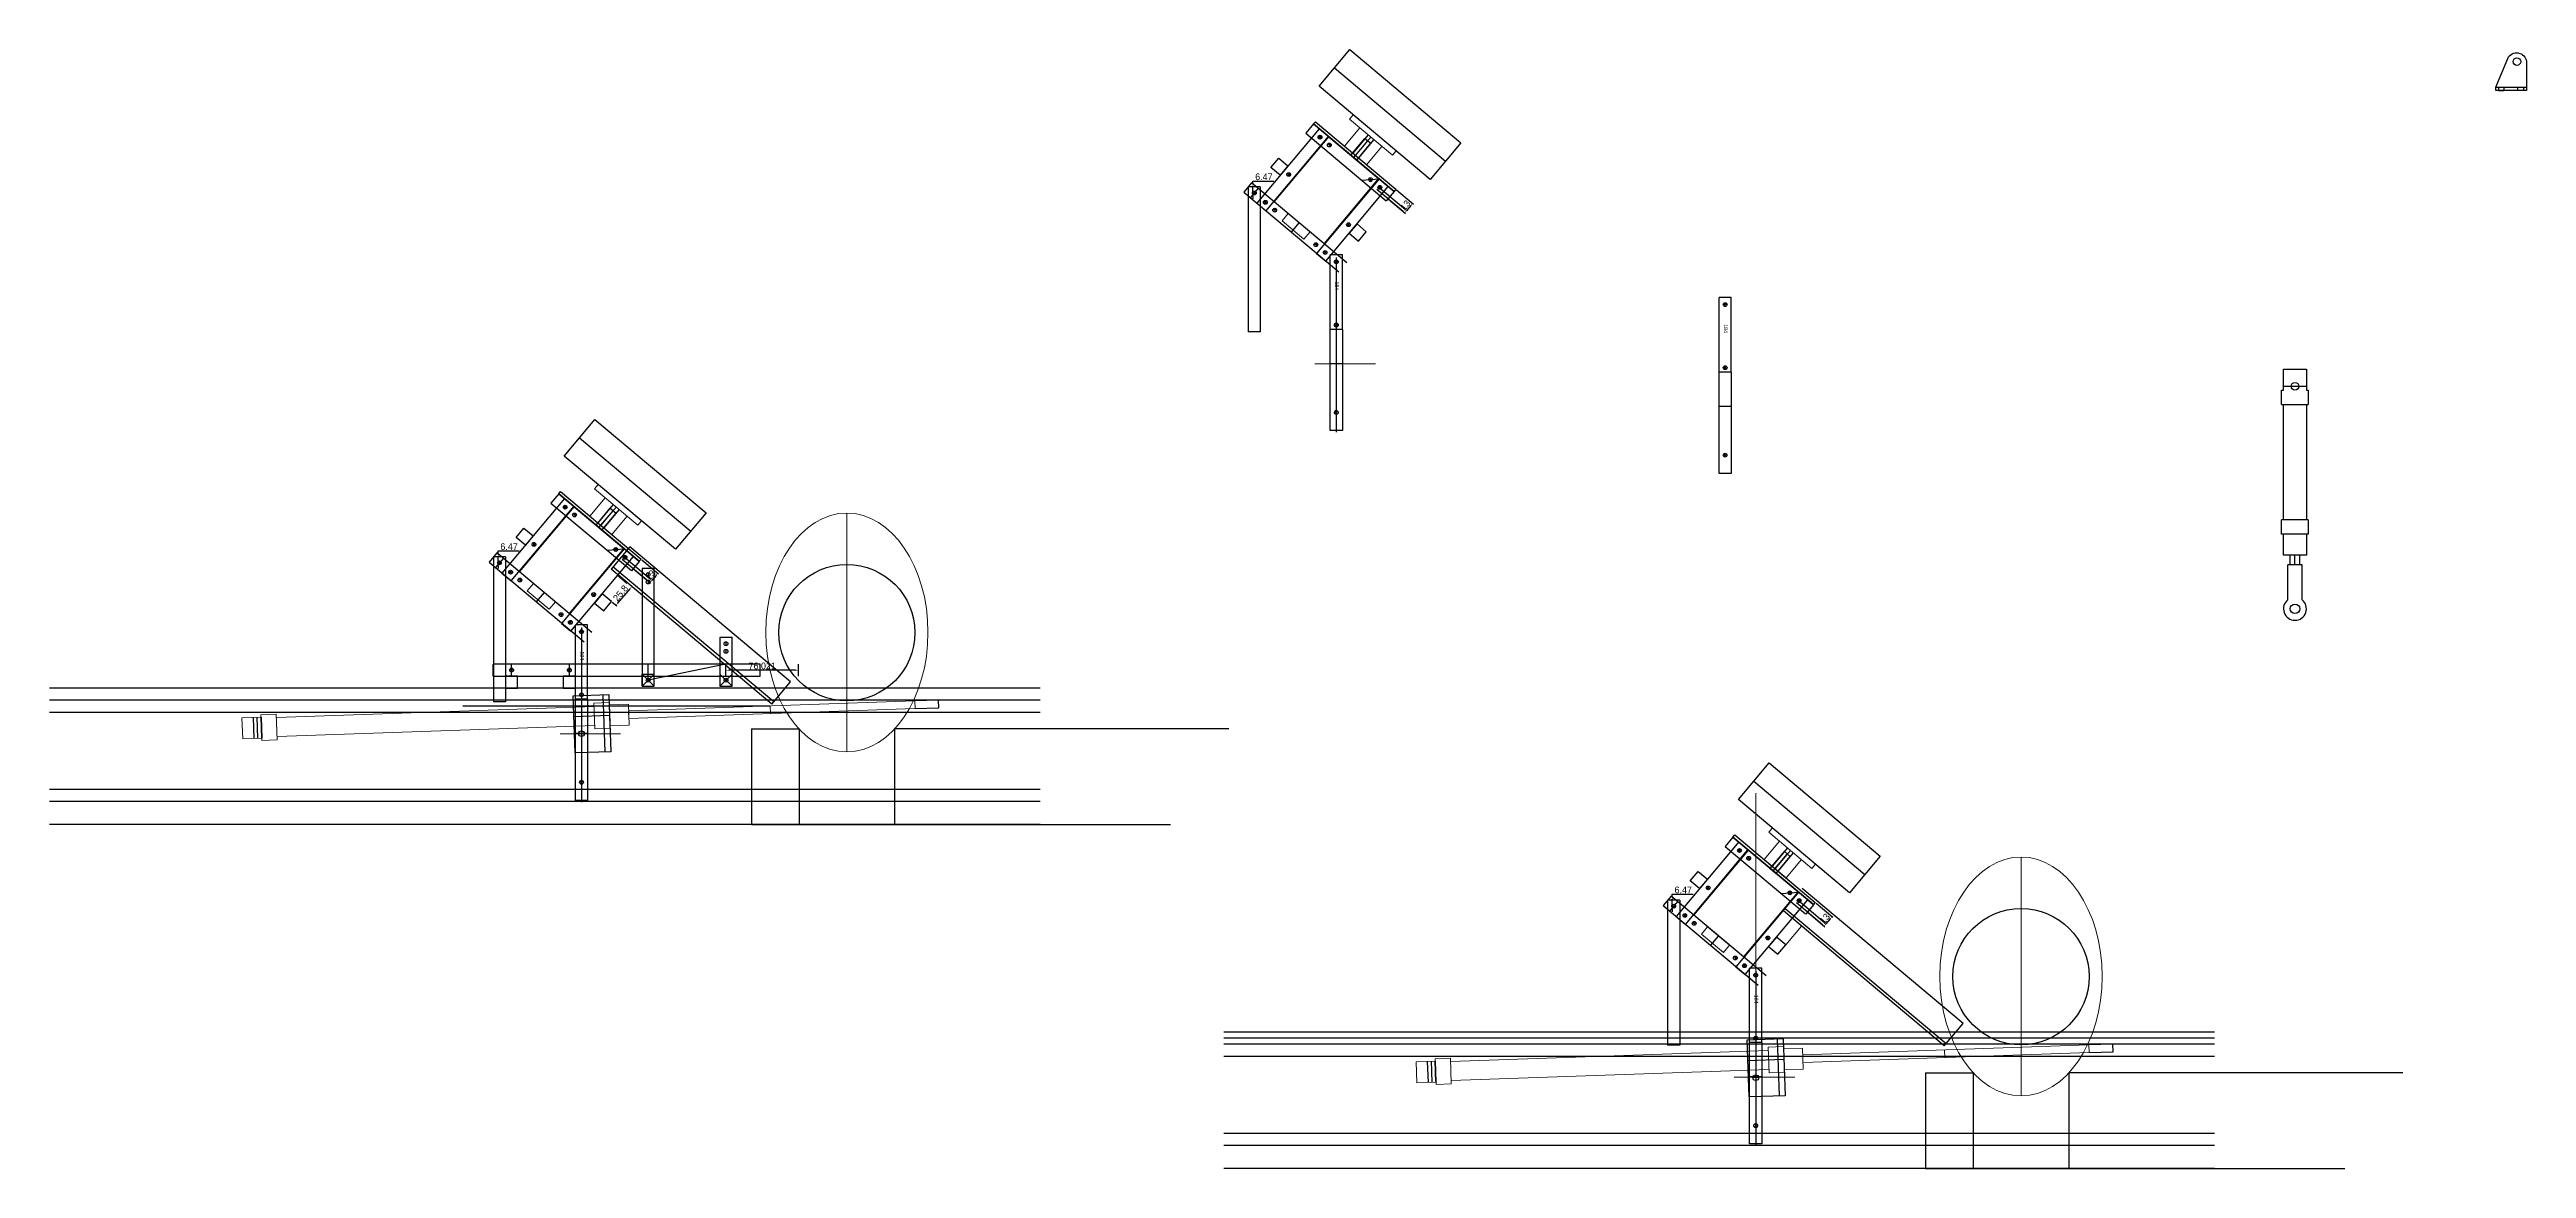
# Model space of a CAD drawing. Header units: millimetres. Extents: x -15418 to 43885, y -27590 to 23052.
# Drawn here: x 33127 to 35722, y -11508 to -10336 of the extents above; entities that cross this region are included whole.
import ezdxf

# ---------------------------------------------------------------- set-up
doc = ezdxf.new("R2010")
doc.units = ezdxf.units.MM
doc.header["$LTSCALE"] = 0.5
doc.layers.get('0').update_dxf_attribs({"lineweight": 5})
doc.layers.get('Defpoints').update_dxf_attribs({"color": 4})
for name, color, linetype in [('Layer1', 1, 'Continuous'), ('Layer2', 2, 'Continuous'), ('Layer4', 6, 'Continuous')]:
    doc.layers.add(name, color=color, linetype=linetype)
doc.layers.add('Layer5', color=51, linetype='Continuous', lineweight=5)
doc.layers.add('Layer9', color=3, linetype='Continuous', lineweight=5)
doc.dimstyles.new('ISO-25', dxfattribs={"dimtxt": 7, "dimasz": 3, "dimexe": 1, "dimexo": 1, "dimgap": 1, "dimtad": 1, "dimtoh": 1, "dimdec": 3, "dimdsep": 46, "dimtxsty": 'Standard', "dimcen": 2.5, "dimadec": 0, "dimazin": 0, "dimtfac": 1, "dimtdec": 3, "dimtmove": 0, "dimatfit": 3, "dimfxl": 1, "dimarcsym": 1})

msp = doc.modelspace()

# ---------------------------------------------------------------- texts
at = {"layer": 'Layer1', "transparency": 33554661, "char_height": 4, "attachment_point": 1, "rotation": 270}
for insert in [(34477.483, -10579.2457), (34884.8643, -10624.0002), (33686.8113, -10966.5728), (34916.8404, -11326.1148)]:
    msp.add_mtext_dynamic_manual_height_columns('184', width=15.417388, gutter_width=20, heights=[0], dxfattribs=dict(at, insert=insert))

# ---------------------------------------------------------------- blocks, each defined once
blk = doc.blocks.new('*D217')
at = {"layer": 'Defpoints', "color": 0, "transparency": 16777216}
for p in [(34387.5, -10480.1), (34388.9, -10480.1), (34388.9, -10486.6)]:
    blk.add_point(p, dxfattribs=at)
at = {"layer": 'Layer1', "color": 0, "lineweight": -2, "transparency": 16777216}
for p, q in [((34387.9, -10480.1), (34386.5, -10480.1)), ((34387.5, -10477.1), (34387.5, -10474.1)), ((34387.5, -10474.1), (34409.5, -10474.1)), ((34387.5, -10486.6), (34387.5, -10480.1)), ((34387.9, -10486.6), (34386.5, -10486.6)), ((34387.5, -10489.6), (34387.5, -10492.6))]:
    blk.add_line(p, q, dxfattribs=at)
at = {"layer": 'Layer1', "color": 0, "transparency": 16777216}
for points in [[(34387, -10477.1), (34388, -10477.1), (34387.5, -10480.1)], [(34387, -10489.6), (34388, -10489.6), (34387.5, -10486.6)]]:
    blk.add_solid(points, dxfattribs=at)
at = {"layer": 'Layer1', "color": 0, "transparency": 16777216, "insert": (34399, -10469.6), "char_height": 7, "attachment_point": 5}
blk.add_mtext('6.47', dxfattribs=at)
blk = doc.blocks.new('*D218')
at = {"layer": 'Defpoints', "color": 0, "transparency": 16777216}
for p in [(34528.9, -10492.6), (34537.2, -10482.6), (34546.5, -10507.4)]:
    blk.add_point(p, dxfattribs=at)
at = {"layer": 'Layer1', "color": 0, "lineweight": -2, "transparency": 16777216}
for p, q in [((34529.6, -10493.2), (34547.3, -10508)), ((34538, -10483.3), (34555.6, -10498.1)), ((34552.9, -10499.7), (34548.4, -10505.1))]:
    blk.add_line(p, q, dxfattribs=at)
at = {"layer": 'Layer1', "color": 0, "transparency": 16777216}
for points in [[(34548.1, -10504.8), (34548.8, -10505.4), (34546.5, -10507.4)], [(34552.6, -10499.4), (34553.3, -10500), (34554.9, -10497.4)]]:
    blk.add_solid(points, dxfattribs=at)
at = {"layer": 'Layer1', "color": 0, "transparency": 16777216, "insert": (34547.2, -10499.5), "char_height": 7, "attachment_point": 5, "rotation": 50}
blk.add_mtext('13', dxfattribs=at)
blk = doc.blocks.new('*D219')
at = {"layer": 'Defpoints', "color": 0, "transparency": 16777216}
for p in [(33596.8, -10867.4), (33598.2, -10867.4), (33598.2, -10873.9)]:
    blk.add_point(p, dxfattribs=at)
at = {"layer": 'Layer1', "color": 0, "lineweight": -2, "transparency": 16777216}
for p, q in [((33597.2, -10867.4), (33595.8, -10867.4)), ((33596.8, -10864.4), (33596.8, -10861.4)), ((33596.8, -10861.4), (33618.8, -10861.4)), ((33596.8, -10873.9), (33596.8, -10867.4)), ((33597.2, -10873.9), (33595.8, -10873.9)), ((33596.8, -10876.9), (33596.8, -10879.9))]:
    blk.add_line(p, q, dxfattribs=at)
at = {"layer": 'Layer1', "color": 0, "transparency": 16777216}
for points in [[(33596.3, -10864.4), (33597.3, -10864.4), (33596.8, -10867.4)], [(33596.3, -10876.9), (33597.3, -10876.9), (33596.8, -10873.9)]]:
    blk.add_solid(points, dxfattribs=at)
at = {"layer": 'Layer1', "color": 0, "transparency": 16777216, "insert": (33608.3, -10856.9), "char_height": 7, "attachment_point": 5}
blk.add_mtext('6.47', dxfattribs=at)
blk = doc.blocks.new('*D220')
at = {"layer": 'Defpoints', "color": 0, "transparency": 16777216}
for p in [(33746.6, -10870), (33738.2, -10879.9), (33755.8, -10894.7)]:
    blk.add_point(p, dxfattribs=at)
at = {"layer": 'Layer1', "color": 0, "lineweight": -2, "transparency": 16777216}
for p, q in [((33747.3, -10870.6), (33765, -10885.4)), ((33739, -10880.6), (33756.6, -10895.3)), ((33762.3, -10887), (33757.8, -10892.4))]:
    blk.add_line(p, q, dxfattribs=at)
at = {"layer": 'Layer1', "color": 0, "transparency": 16777216}
for points in [[(33757.4, -10892.1), (33758.1, -10892.7), (33755.8, -10894.7)], [(33761.9, -10886.7), (33762.6, -10887.4), (33764.2, -10884.7)]]:
    blk.add_solid(points, dxfattribs=at)
at = {"layer": 'Layer1', "color": 0, "transparency": 16777216, "insert": (33756.6, -10886.8), "char_height": 7, "attachment_point": 5, "rotation": 50}
blk.add_mtext('13', dxfattribs=at)
blk = doc.blocks.new('*D222')
at = {"layer": 'Defpoints', "color": 0, "transparency": 16777216}
for p in [(34826.8, -11226.9), (34828.3, -11226.9), (34828.3, -11233.4)]:
    blk.add_point(p, dxfattribs=at)
at = {"layer": 'Layer1', "color": 0, "lineweight": -2, "transparency": 16777216}
for p, q in [((34827.3, -11226.9), (34825.8, -11226.9)), ((34827.3, -11233.4), (34825.8, -11233.4)), ((34826.8, -11223.9), (34826.8, -11220.9)), ((34826.8, -11220.9), (34848.8, -11220.9)), ((34826.8, -11233.4), (34826.8, -11226.9)), ((34826.8, -11236.4), (34826.8, -11239.4))]:
    blk.add_line(p, q, dxfattribs=at)
at = {"layer": 'Layer1', "color": 0, "transparency": 16777216}
for points in [[(34826.3, -11223.9), (34827.3, -11223.9), (34826.8, -11226.9)], [(34826.3, -11236.4), (34827.3, -11236.4), (34826.8, -11233.4)]]:
    blk.add_solid(points, dxfattribs=at)
at = {"layer": 'Layer1', "color": 0, "transparency": 16777216, "insert": (34838.3, -11216.4), "char_height": 7, "attachment_point": 5}
blk.add_mtext('6.47', dxfattribs=at)
blk = doc.blocks.new('*D223')
at = {"layer": 'Defpoints', "color": 0, "transparency": 16777216}
for p in [(34976.6, -11229.5), (34968.2, -11239.5), (34985.9, -11254.2)]:
    blk.add_point(p, dxfattribs=at)
at = {"layer": 'Layer1', "color": 0, "lineweight": -2, "transparency": 16777216}
for p, q in [((34977.4, -11230.1), (34995, -11244.9)), ((34969, -11240.1), (34986.6, -11254.9)), ((34992.3, -11246.6), (34987.8, -11251.9))]:
    blk.add_line(p, q, dxfattribs=at)
at = {"layer": 'Layer1', "color": 0, "transparency": 16777216}
for points in [[(34987.4, -11251.6), (34988.2, -11252.3), (34985.9, -11254.2)], [(34991.9, -11246.3), (34992.7, -11246.9), (34994.2, -11244.3)]]:
    blk.add_solid(points, dxfattribs=at)
at = {"layer": 'Layer1', "color": 0, "transparency": 16777216, "insert": (34986.6, -11246.4), "char_height": 7, "attachment_point": 5, "rotation": 50}
blk.add_mtext('13', dxfattribs=at)
blk = doc.blocks.new('*D224')
at = {"layer": 'Defpoints', "color": 0, "transparency": 16777216}
for p in [(33835.5, -10986.2), (33835.5, -10986.3), (33911.5, -10986.2)]:
    blk.add_point(p, dxfattribs=at)
at = {"layer": 'Layer1', "color": 0, "lineweight": -2, "transparency": 16777216}
for p, q in [((33835.5, -10987.2), (33835.5, -10987.3)), ((33908.5, -10986.3), (33838.5, -10986.3)), ((33911.5, -10987.2), (33911.5, -10987.3))]:
    blk.add_line(p, q, dxfattribs=at)
at = {"layer": 'Layer1', "color": 0, "transparency": 16777216}
for points in [[(33838.5, -10985.8), (33838.5, -10986.8), (33835.5, -10986.3)], [(33908.5, -10985.8), (33908.5, -10986.8), (33911.5, -10986.3)]]:
    blk.add_solid(points, dxfattribs=at)
at = {"layer": 'Layer1', "color": 0, "transparency": 16777216, "insert": (33873.5, -10981.8), "char_height": 7, "attachment_point": 5}
blk.add_mtext('76.021', dxfattribs=at)
blk = doc.blocks.new('*D228')
at = {"layer": 'Defpoints', "color": 0, "transparency": 16777216}
for p in [(33732.2, -10894.7), (33715.6, -10914.5), (33736.9, -10898.6)]:
    blk.add_point(p, dxfattribs=at)
at = {"layer": 'Layer1', "color": 0, "lineweight": -2, "transparency": 16777216}
for p, q in [((33733, -10895.3), (33737.7, -10899.3)), ((33716.4, -10915.1), (33721.1, -10919)), ((33722.2, -10916.1), (33735, -10900.9))]:
    blk.add_line(p, q, dxfattribs=at)
at = {"layer": 'Layer1', "color": 0, "transparency": 16777216}
for points in [[(33721.8, -10915.8), (33722.6, -10916.4), (33720.3, -10918.4)], [(33734.6, -10900.6), (33735.3, -10901.3), (33736.9, -10898.6)]]:
    blk.add_solid(points, dxfattribs=at)
at = {"layer": 'Layer1', "color": 0, "transparency": 16777216, "insert": (33725.1, -10905.6), "char_height": 7, "attachment_point": 5, "rotation": 50}
blk.add_mtext('25.8', dxfattribs=at)

# ---------------------------------------------------------------- dimensions: what is measured, and where the dimension line sits
at = {"layer": 'Layer1', "transparency": 33554661}
for base, p1, p2, picture, middle in [((34387.4601, -10480.0804), (34388.9108, -10486.5504), (34388.9108, -10480.0804), '*D217', (34398.9601, -10469.5804)), ((33596.7885, -10867.4076), (33598.2392, -10873.8776), (33598.2392, -10867.4076), '*D219', (33608.2885, -10856.9076)), ((34826.8175, -11226.9496), (34828.2682, -11233.4196), (34828.2682, -11226.9496), '*D222', (34838.3175, -11216.4496))]:
    dim = msp.add_linear_dim(base=base, p1=p1, p2=p2, angle=90, dimstyle='ISO-25', dxfattribs=at)
    dim.commit()
    dim.dimension.update_dxf_attribs({"geometry": picture, "text_midpoint": middle})
for p1, p2, distance, picture, middle in [((34537.2365, -10482.6237), (34528.8803, -10492.5822), 23.0083, '*D218', (34547.2365, -10499.4998)), ((33746.5649, -10869.9508), (33738.2086, -10879.9094), 23.0083, '*D220', (33756.5649, -10886.827)), ((33715.608, -10914.4669), (33732.1919, -10894.7029), -6.1278, '*D228', (33725.1469, -10905.6312)), ((34976.5939, -11229.4928), (34968.2377, -11239.4514), 23.0083, '*D223', (34986.594, -11246.369))]:
    dim = msp.add_aligned_dim(p1=p1, p2=p2, distance=distance, dimstyle='ISO-25', dxfattribs=at)
    dim.commit()
    dim.dimension.update_dxf_attribs({"geometry": picture, "text_midpoint": middle})
dim = msp.add_linear_dim(base=(33835.4819, -10986.3199), p1=(33911.503, -10986.1598), p2=(33835.4819, -10986.1598), dimstyle='ISO-25', dxfattribs=at)
dim.commit()
dim.dimension.update_dxf_attribs({"geometry": '*D224', "text_midpoint": (33873.4925, -10981.8199)})

# ---------------------------------------------------------------- linework, layer by layer
at = {"transparency": 33554661}
for p, q in [((34488.5754, -10409.157), (34492.4322, -10404.5607)), ((34492.4322, -10404.5607), (34537.6288, -10442.4852)), ((34467.1302, -10427.7137), (34409.9221, -10495.8917)), ((34499.6831, -10418.4774), (34483.6134, -10437.6285)), ((34533.772, -10447.0815), (34488.5754, -10409.157)), ((34511.1737, -10428.1192), (34495.104, -10447.2703)), ((34506.5947, -10456.9122), (34483.6134, -10437.6285)), ((34522.6644, -10437.761), (34506.5947, -10456.9122)), ((34537.6288, -10442.4852), (34533.772, -10447.0815)), ((34462.0131, -10539.6012), (34519.2212, -10471.4233)), ((34409.9221, -10495.8917), (34462.0131, -10539.6012)), ((34424.4769, -10508.1046), (34418.0169, -10515.8034)), ((34447.4583, -10527.3882), (34424.4769, -10508.1046)), ((34418.0169, -10515.8034), (34440.9982, -10535.087)), ((34440.9982, -10535.087), (34447.4583, -10527.3882)), ((33697.9038, -10796.4841), (33701.7605, -10791.8879)), ((33701.7605, -10791.8879), (33746.9572, -10829.8123)), ((33676.4586, -10815.0408), (33619.2505, -10883.2188)), ((33709.0114, -10805.8045), (33692.9418, -10824.9557)), ((33743.1004, -10834.4086), (33697.9038, -10796.4841)), ((33720.5021, -10815.4464), (33704.4324, -10834.5975)), ((33715.9231, -10844.2393), (33692.9418, -10824.9557)), ((33731.9928, -10825.0882), (33715.9231, -10844.2393)), ((33746.9572, -10829.8123), (33743.1004, -10834.4086)), ((33671.3415, -10926.9283), (33728.5496, -10858.7504)), ((33619.2505, -10883.2188), (33671.3415, -10926.9283)), ((33633.8053, -10895.4317), (33627.3453, -10903.1305)), ((33656.7866, -10914.7154), (33633.8053, -10895.4317)), ((33627.3453, -10903.1305), (33650.3266, -10922.4141)), ((33650.3266, -10922.4141), (33656.7866, -10914.7154)), ((34927.9329, -11156.0261), (34931.7896, -11151.4299)), ((34973.1295, -11193.9506), (34927.9329, -11156.0261)), ((34931.7896, -11151.4299), (34976.9862, -11189.3543)), ((34906.4876, -11174.5828), (34849.2795, -11242.7608)), ((34939.0405, -11165.3465), (34922.9708, -11184.4977)), ((34950.5312, -11174.9884), (34934.4615, -11194.1395)), ((34945.9521, -11203.7813), (34922.9708, -11184.4977)), ((34962.0218, -11184.6302), (34945.9521, -11203.7813)), ((34976.9862, -11189.3543), (34973.1295, -11193.9506)), ((34901.3705, -11286.4703), (34958.5786, -11218.2924)), ((34849.2795, -11242.7608), (34901.3705, -11286.4703)), ((34863.8343, -11254.9737), (34857.3743, -11262.6725)), ((34886.8157, -11274.2574), (34863.8343, -11254.9737)), ((34857.3743, -11262.6725), (34880.3557, -11281.9561)), ((34880.3557, -11281.9561), (34886.8157, -11274.2574))]:
    msp.add_line(p, q, dxfattribs=at)
at = {"layer": 'Defpoints', "transparency": 33554661}
for p, q in [((33734.6839, -10856.979), (33715.0789, -10880.3434)), ((33903.2137, -10998.3923), (33734.6839, -10856.979)), ((33883.6086, -11021.7567), (33715.0789, -10880.3434)), ((33885.537, -11019.4585), (33717.0072, -10878.0452)), ((33675.3979, -11012.9925), (33712.875, -11011.6838)), ((33677.4919, -11072.9559), (33675.3979, -11012.9925)), ((33708.9727, -11071.8566), (33706.8787, -11011.8932)), ((33712.875, -11011.6838), (33714.969, -11071.6472)), ((33713.6428, -11033.6704), (33676.1657, -11034.9791)), ((33687.1875, -11052.6052), (33681.1912, -11052.8146)), ((33684.0847, -11049.7117), (33684.2941, -11055.708)), ((33684.0847, -11049.7117), (33684.2941, -11055.708)), ((33714.969, -11071.6472), (33677.4919, -11072.9559)), ((35131.38, -11356.3713), (34962.8503, -11214.958)), ((35111.775, -11379.7357), (34943.2452, -11238.3224)), ((35113.7034, -11377.4375), (34945.1736, -11236.0243)), ((34905.4269, -11373.2146), (34942.9041, -11371.9058)), ((34907.5209, -11433.178), (34905.4269, -11373.2146)), ((34939.0017, -11432.0787), (34936.9077, -11372.1152)), ((34942.9041, -11371.9058), (34944.9981, -11431.8693)), ((34943.6719, -11393.8924), (34906.1947, -11395.2012)), ((34917.2166, -11412.8272), (34911.2202, -11413.0366)), ((34914.1137, -11409.9338), (34914.3231, -11415.9301)), ((34914.1137, -11409.9338), (34914.3231, -11415.9301)), ((34944.9981, -11431.8693), (34907.5209, -11433.178))]:
    msp.add_line(p, q, dxfattribs=at)
for centre in [(33684.1894, -11052.7099), (34914.2184, -11412.9319)]:
    msp.add_circle(centre, 3, dxfattribs=at)
at = {"layer": 'Layer1', "transparency": 33554661}
for p, q in [((34456.8111, -10374.6711), (34488.9505, -10336.3689)), ((34488.9505, -10336.3689), (34605.3892, -10434.0726)), ((34573.2498, -10472.3748), (34456.8111, -10374.6711)), ((34472.8808, -10355.52), (34589.3195, -10453.2237)), ((35689.6736, -10375.5808), (35721.605, -10375.5808)), ((35712.706, -10379.2608), (35712.706, -10375.5808)), ((35718.706, -10379.2608), (35718.706, -10375.5808)), ((34457.0184, -10419.2289), (34391.4541, -10497.3654)), ((34401.1828, -10505.5288), (34466.7472, -10427.3923)), ((34451.0432, -10414.2152), (34442.8798, -10423.9439)), ((34442.8798, -10423.9439), (34527.1447, -10494.6506)), ((34451.0432, -10414.2152), (34452.9716, -10411.917)), ((34535.3081, -10484.9218), (34451.0432, -10414.2152)), ((34451.0432, -10414.2152), (34535.3081, -10484.9218)), ((34461.4614, -10422.9571), (34451.7327, -10414.7937)), ((34452.9716, -10411.917), (34537.2365, -10482.6237)), ((34459.7935, -10428.0007), (34455.8087, -10428.3493)), ((34459.3332, -10429.4606), (34456.269, -10426.8894)), ((34456.5155, -10429.7071), (34459.0866, -10426.6429)), ((34466.7472, -10427.3923), (34457.0184, -10419.2289)), ((34457.9754, -10430.1674), (34457.6268, -10426.1826)), ((34461.4614, -10422.9571), (34471.1902, -10431.1205)), ((34467.1302, -10427.7137), (34519.2212, -10471.4233)), ((34490.1115, -10446.9973), (34504.8956, -10429.3783)), ((34504.8956, -10429.3783), (34511.024, -10434.5206)), ((34406.3441, -10459.8625), (34414.5075, -10450.1338)), ((34414.5075, -10450.1338), (34424.2362, -10458.2972)), ((34469.5222, -10436.1641), (34465.5374, -10436.5127)), ((34467.3555, -10434.346), (34467.7041, -10438.3308)), ((34490.1115, -10446.9973), (34496.2399, -10452.1396)), ((34493.1757, -10449.5685), (34507.9598, -10431.9495)), ((34496.2399, -10452.1396), (34511.024, -10434.5206)), ((34605.3892, -10434.0726), (34573.2498, -10472.3748)), ((34386.1747, -10475.9652), (34378.0113, -10485.694)), ((34382.5608, -10480.0804), (34382.5608, -10632.0804)), ((34395.2608, -10480.0804), (34382.5608, -10480.0804)), ((34392.9925, -10481.686), (34384.8291, -10491.4148)), ((34485.7605, -10559.5276), (34386.1747, -10475.9652)), ((34395.2608, -10480.0804), (34395.2608, -10632.0804)), ((34416.0728, -10468.0259), (34406.3441, -10459.8625)), ((34424.2362, -10458.2972), (34416.0728, -10468.0259)), ((34423.4868, -10465.9577), (34426.551, -10468.5288)), ((34426.3045, -10465.7112), (34423.7333, -10468.7753)), ((34519.6042, -10471.7446), (34454.0399, -10549.8812)), ((34463.7686, -10558.0446), (34529.333, -10479.9081)), ((34501.7121, -10473.31), (34519.6042, -10471.7446)), ((34512.6505, -10472.353), (34508.6657, -10472.7016)), ((34510.4838, -10470.5349), (34510.8324, -10474.5197)), ((34524.8899, -10476.1799), (34515.1612, -10468.0165)), ((34522.3793, -10480.5164), (34518.3945, -10480.865)), ((34518.8548, -10479.4052), (34521.919, -10481.9763)), ((34519.1013, -10482.2228), (34521.6725, -10479.1586)), ((34546.8956, -10503.7826), (34519.418, -10480.7262)), ((34529.333, -10479.9081), (34519.6042, -10471.7446)), ((34520.5612, -10482.6831), (34520.2126, -10478.6983)), ((34524.8899, -10476.1799), (34534.6187, -10484.3433)), ((34378.0113, -10485.694), (34477.5971, -10569.2564)), ((34386.9108, -10486.5504), (34390.9108, -10486.5504)), ((34388.9108, -10484.5504), (34388.9108, -10488.5504)), ((34391.4541, -10497.3654), (34401.1828, -10505.5288)), ((34402.1202, -10497.6345), (34399.056, -10495.0633)), ((34399.3026, -10497.881), (34401.8737, -10494.8168)), ((34412.3141, -10504.342), (34408.3293, -10504.6907)), ((34410.1474, -10502.524), (34410.496, -10506.5087)), ((34544.9672, -10506.0808), (34517.4896, -10483.0244)), ((34535.4084, -10485.0059), (34527.245, -10494.7347)), ((34537.2365, -10482.6237), (34535.3081, -10484.9218)), ((34427.8042, -10527.4752), (34435.9676, -10517.7464)), ((34486.0726, -10518.4734), (34489.1368, -10521.0446)), ((34488.8903, -10518.2269), (34486.3192, -10521.2911)), ((34496.5508, -10518.9763), (34488.3874, -10528.7051)), ((34488.3874, -10528.7051), (34498.1162, -10536.8685)), ((34506.2796, -10527.1397), (34496.5508, -10518.9763)), ((34498.1162, -10536.8685), (34506.2796, -10527.1397)), ((34455.4424, -10540.531), (34451.4576, -10540.8796)), ((34453.2757, -10538.7129), (34453.6243, -10542.6977)), ((34454.0399, -10549.8812), (34463.7686, -10558.0446)), ((34461.6419, -10547.5791), (34464.7061, -10550.1502)), ((34461.8884, -10550.3967), (34464.4595, -10547.3325)), ((34468.511, -10629.3827), (34468.511, -10551.3827)), ((34481.211, -10551.3827), (34468.511, -10551.3827)), ((34476.861, -10558.6712), (34472.861, -10558.6712)), ((34474.861, -10554.0812), (34474.861, -10737.0827)), ((34474.861, -10560.6712), (34474.861, -10556.6712)), ((34481.211, -10629.3827), (34481.211, -10551.3827)), ((34875.8923, -10674.1373), (34875.8923, -10596.1373)), ((34888.5923, -10596.1373), (34875.8923, -10596.1373)), ((34884.2423, -10603.4257), (34880.2423, -10603.4257)), ((34882.2423, -10605.4257), (34882.2423, -10601.4257)), ((34888.5923, -10674.1373), (34888.5923, -10596.1373)), ((34395.2608, -10632.0804), (34382.5608, -10632.0804)), ((34481.211, -10629.3827), (34468.511, -10629.3827)), ((34468.511, -10735.3827), (34468.511, -10629.3827)), ((34476.3931, -10623.5072), (34473.3289, -10626.0783)), ((34473.5754, -10623.2606), (34476.1466, -10626.3248)), ((34481.211, -10629.3827), (34481.211, -10735.3827)), ((34481.211, -10665.3827), (34468.511, -10665.3827)), ((34888.5923, -10674.1373), (34875.8923, -10674.1373)), ((34875.8923, -10780.1373), (34875.8923, -10674.1373)), ((34883.7744, -10668.2617), (34880.7102, -10670.8328)), ((34880.9567, -10668.0152), (34883.5279, -10671.0794)), ((34888.5923, -10674.1373), (34888.5923, -10780.1373)), ((35467.1052, -10670.9638), (35491.1052, -10670.9638)), ((35467.1052, -10692.9638), (35467.1052, -10670.9638)), ((35467.1052, -10688.9638), (35491.1052, -10688.9638)), ((35491.1052, -10670.9638), (35491.1052, -10692.9638)), ((34476.2752, -10717.7469), (34473.4468, -10714.9185)), ((34476.2752, -10714.9185), (34473.4468, -10717.7469)), ((34888.5923, -10710.1373), (34875.8923, -10710.1373)), ((35465.1052, -10692.9638), (35467.1052, -10692.9638)), ((35465.1052, -10707.9638), (35465.1052, -10692.9638)), ((35465.1052, -10707.9638), (35493.1052, -10707.9638)), ((35467.1052, -10828.9638), (35467.1052, -10707.9638)), ((35491.1052, -10692.9638), (35493.1052, -10692.9638)), ((35491.1052, -10707.9638), (35491.1052, -10828.9638)), ((35493.1052, -10692.9638), (35493.1052, -10707.9638)), ((33666.1395, -10761.9982), (33698.2788, -10723.696)), ((33698.2788, -10723.696), (33814.7176, -10821.3997)), ((34481.211, -10735.3827), (34468.511, -10735.3827)), ((33782.5782, -10859.702), (33666.1395, -10761.9982)), ((33682.2092, -10742.8471), (33798.6479, -10840.5508)), ((34883.6565, -10762.5015), (34880.8281, -10759.6731)), ((34883.6565, -10759.6731), (34880.8281, -10762.5015)), ((34888.5923, -10780.1373), (34875.8923, -10780.1373)), ((33666.3468, -10806.556), (33600.7824, -10884.6926)), ((33610.5112, -10892.856), (33676.0755, -10814.7194)), ((33660.3716, -10801.5423), (33652.2082, -10811.2711)), ((33652.2082, -10811.2711), (33736.4731, -10881.9777)), ((33660.3716, -10801.5423), (33662.3, -10799.2442)), ((33744.6365, -10872.2489), (33660.3716, -10801.5423)), ((33660.3716, -10801.5423), (33744.6365, -10872.2489)), ((33670.7898, -10810.2842), (33661.0611, -10802.1208)), ((33662.3, -10799.2442), (33746.5649, -10869.9508)), ((33669.1218, -10815.3278), (33665.1371, -10815.6764)), ((33668.6615, -10816.7877), (33665.5974, -10814.2165)), ((33665.8439, -10817.0342), (33668.415, -10813.97)), ((33676.0755, -10814.7194), (33666.3468, -10806.556)), ((33667.3038, -10817.4945), (33666.9551, -10813.5097)), ((33670.7898, -10810.2842), (33680.5186, -10818.4476)), ((33676.4586, -10815.0408), (33728.5496, -10858.7504)), ((33699.4399, -10834.3245), (33714.224, -10816.7054)), ((33702.5041, -10836.8956), (33717.2882, -10819.2766)), ((33714.224, -10816.7054), (33720.3524, -10821.8477)), ((33615.6724, -10847.1897), (33623.8358, -10837.4609)), ((33623.8358, -10837.4609), (33633.5646, -10845.6243)), ((33633.5646, -10845.6243), (33625.4012, -10855.3531)), ((33678.8506, -10823.4912), (33674.8658, -10823.8398)), ((33676.6839, -10821.6731), (33677.0325, -10825.6579)), ((33699.4399, -10834.3245), (33705.5682, -10839.4668)), ((33705.5682, -10839.4668), (33720.3524, -10821.8477)), ((33814.7176, -10821.3997), (33782.5782, -10859.702)), ((35465.1052, -10843.9638), (35465.1052, -10828.9638)), ((35493.1052, -10828.9638), (35465.1052, -10828.9638)), ((35493.1052, -10843.9638), (35465.1052, -10843.9638)), ((35467.1052, -10865.9638), (35467.1052, -10843.9638)), ((35491.1052, -10843.9638), (35491.1052, -10865.9638)), ((35493.1052, -10828.9638), (35493.1052, -10843.9638)), ((33595.5031, -10863.2924), (33587.3397, -10873.0211)), ((33591.8892, -10867.4076), (33591.8892, -11019.4076)), ((33604.5892, -10867.4076), (33591.8892, -10867.4076)), ((33602.3209, -10869.0132), (33594.1575, -10878.7419)), ((33695.0889, -10946.8548), (33595.5031, -10863.2924)), ((33604.5892, -10867.4076), (33604.5892, -11019.4076)), ((33625.4012, -10855.3531), (33615.6724, -10847.1897)), ((33632.8152, -10853.2848), (33635.8794, -10855.856)), ((33635.6329, -10853.0383), (33633.0617, -10856.1025)), ((33728.9326, -10859.0718), (33663.3683, -10937.2083)), ((33673.097, -10945.3717), (33738.6614, -10867.2352)), ((33711.0404, -10860.6371), (33728.9326, -10859.0718)), ((33721.9789, -10859.6801), (33717.9941, -10860.0288)), ((33719.8122, -10857.8621), (33720.1608, -10861.8468)), ((33734.2183, -10863.507), (33724.4895, -10855.3436)), ((33754.2956, -10893.4079), (33726.818, -10870.3515)), ((33731.7077, -10867.8436), (33727.7229, -10868.1922)), ((33728.1832, -10866.7323), (33731.2474, -10869.3034)), ((33728.4297, -10869.55), (33731.0009, -10866.4858)), ((33756.2239, -10891.1098), (33728.7464, -10868.0534)), ((33738.6614, -10867.2352), (33728.9326, -10859.0718)), ((33729.8896, -10870.0103), (33729.541, -10866.0255)), ((33734.2183, -10863.507), (33743.9471, -10871.6704)), ((33746.5649, -10869.9508), (33744.6365, -10872.2489)), ((35491.1052, -10865.9638), (35467.1052, -10865.9638)), ((35474.1052, -10875.9638), (35474.1052, -10865.9638)), ((35479.1052, -10875.9638), (35479.1052, -10865.9638)), ((35484.1052, -10875.9638), (35484.1052, -10865.9638)), ((33587.3397, -10873.0211), (33686.9255, -10956.5835)), ((33596.2392, -10873.8776), (33600.2392, -10873.8776)), ((33598.2392, -10871.8776), (33598.2392, -10875.8776)), ((33600.7824, -10884.6926), (33610.5112, -10892.856)), ((33611.4486, -10884.9616), (33608.3844, -10882.3904)), ((33608.6309, -10885.2081), (33611.2021, -10882.1439)), ((33621.6425, -10891.6692), (33617.6577, -10892.0178)), ((33619.4758, -10889.8511), (33619.8244, -10893.8359)), ((33731.6776, -10895.3157), (33721.9489, -10887.1523)), ((33732.1919, -10894.7029), (33722.4631, -10886.5395)), ((33744.7368, -10872.333), (33736.5734, -10882.0618)), ((35471.6052, -10912.5963), (35471.6052, -10875.9638)), ((35486.6052, -10875.9638), (35471.6052, -10875.9638)), ((35486.6052, -10912.5963), (35486.6052, -10875.9638)), ((33637.1326, -10914.8023), (33645.296, -10905.0736)), ((33695.401, -10905.8006), (33698.4652, -10908.3717)), ((33698.2187, -10905.554), (33695.6475, -10908.6182)), ((33705.8792, -10906.3034), (33697.7158, -10916.0322)), ((33697.7158, -10916.0322), (33707.4446, -10924.1956)), ((33715.608, -10914.4669), (33705.8792, -10906.3034)), ((33707.4446, -10924.1956), (33715.608, -10914.4669)), ((33664.7708, -10927.8581), (33660.786, -10928.2067)), ((33662.6041, -10926.04), (33662.9527, -10930.0248)), ((33663.3683, -10937.2083), (33673.097, -10945.3717)), ((33670.9703, -10934.9062), (33674.0344, -10937.4773)), ((33671.2168, -10937.7239), (33673.7879, -10934.6597)), ((33677.8394, -11016.7099), (33677.8394, -10938.7099)), ((33690.5394, -10938.7099), (33677.8394, -10938.7099)), ((33686.1894, -10945.9983), (33682.1894, -10945.9983)), ((33684.1894, -10941.4083), (33684.1894, -11124.4099)), ((33684.1894, -10947.9983), (33684.1894, -10943.9983)), ((33690.5394, -11016.7099), (33690.5394, -10938.7099)), ((33591.503, -10992.5098), (33591.503, -10979.8098)), ((33871.503, -10979.8098), (33591.503, -10979.8098)), ((33591.503, -10992.5098), (33871.503, -10992.5098)), ((33617.2892, -10992.5098), (33604.5892, -10992.5098)), ((33604.5892, -10992.5098), (33604.5892, -11005.2098)), ((33617.2892, -11005.2098), (33617.2892, -10992.5098)), ((33677.8394, -10992.3898), (33665.1394, -10992.3898)), ((33665.1394, -10992.3898), (33665.1394, -11005.0898)), ((33677.8394, -11005.0898), (33677.8394, -10992.3898)), ((33835.4819, -10979.8098), (33754.0678, -10996.7042)), ((33754.0678, -10996.7042), (33754.0678, -10979.8098)), ((33835.4819, -10992.5098), (33835.4819, -10979.8098)), ((33871.503, -10992.5098), (33871.503, -10979.8098)), ((33883.6086, -11021.7567), (33903.2137, -10998.3923)), ((33911.503, -10992.5098), (33911.503, -10979.8098)), ((34164.8198, -11005.0898), (33126.9208, -11005.0898)), ((34164.8198, -11017.7898), (33126.9208, -11017.7898)), ((33604.5892, -11019.4076), (33591.8892, -11019.4076)), ((33604.5892, -11005.2098), (33617.2892, -11005.2098)), ((33665.1394, -11005.0898), (33677.8394, -11005.0898)), ((33690.5394, -11016.7099), (33677.8394, -11016.7099)), ((33677.8394, -11122.7099), (33677.8394, -11016.7099)), ((33685.7214, -11010.8343), (33682.6573, -11013.4054)), ((33682.9038, -11010.5878), (33685.4749, -11013.652)), ((33690.5394, -11016.7099), (33690.5394, -11122.7099)), ((34058.2931, -11017.6325), (34033.3083, -11018.505)), ((34033.5875, -11026.5001), (34058.5723, -11025.6276)), ((34058.5723, -11025.6276), (34058.2931, -11017.6325)), ((34164.8198, -11030.4898), (33126.9208, -11030.4898)), ((33690.5394, -11052.7099), (33677.8394, -11052.7099)), ((33862.131, -11047.7898), (33862.131, -11147.7898)), ((33862.131, -11047.7898), (33912.131, -11047.7898)), ((33912.131, -11047.7898), (33912.131, -11147.7898)), ((34362.131, -11047.7898), (34012.131, -11047.7898)), ((34012.131, -11047.7898), (34012.131, -11147.7898)), ((33685.6036, -11105.0741), (33682.7751, -11102.2457)), ((33685.6036, -11102.2457), (33682.7751, -11105.0741)), ((34896.1685, -11121.5402), (34928.3079, -11083.238)), ((34912.2382, -11102.3891), (35028.677, -11200.0928)), ((34928.3079, -11083.238), (35044.7466, -11180.9417)), ((34164.8198, -11111.0298), (33126.9208, -11111.0298)), ((34164.8198, -11123.7298), (33126.9208, -11123.7298)), ((33690.5394, -11122.7099), (33677.8394, -11122.7099)), ((35012.6073, -11219.2439), (34896.1685, -11121.5402)), ((34164.8198, -11147.7898), (33126.9208, -11147.7898)), ((33862.131, -11147.7898), (34301.3058, -11147.7898)), ((34896.3758, -11166.098), (34830.8115, -11244.2346)), ((34840.5402, -11252.398), (34906.1046, -11174.2614)), ((34890.4007, -11161.0843), (34882.2373, -11170.813)), ((34882.2373, -11170.813), (34966.5022, -11241.5197)), ((34890.4007, -11161.0843), (34892.329, -11158.7861)), ((34974.6656, -11231.7909), (34890.4007, -11161.0843)), ((34890.4007, -11161.0843), (34974.6656, -11231.7909)), ((34900.8189, -11169.8262), (34891.0901, -11161.6628)), ((34892.329, -11158.7861), (34976.5939, -11229.4928)), ((34899.1509, -11174.8698), (34895.1661, -11175.2184)), ((34898.6906, -11176.3297), (34895.6264, -11173.7585)), ((34895.8729, -11176.5762), (34898.4441, -11173.512)), ((34906.1046, -11174.2614), (34896.3758, -11166.098)), ((34897.3328, -11177.0365), (34896.9842, -11173.0517)), ((34900.8189, -11169.8262), (34910.5476, -11177.9896)), ((34908.8796, -11183.0332), (34904.8949, -11183.3818)), ((34906.4876, -11174.5828), (34958.5786, -11218.2924)), ((34906.7129, -11181.2151), (34907.0616, -11185.1999)), ((34929.4689, -11193.8664), (34944.253, -11176.2474)), ((34932.5331, -11196.4376), (34947.3172, -11178.8186)), ((34935.5973, -11199.0087), (34950.3814, -11181.3897)), ((34944.253, -11176.2474), (34950.3814, -11181.3897)), ((35044.7466, -11180.9417), (35012.6073, -11219.2439)), ((34845.7015, -11206.7317), (34853.8649, -11197.0029)), ((34855.4302, -11214.8951), (34845.7015, -11206.7317)), ((34853.8649, -11197.0029), (34863.5936, -11205.1663)), ((34863.5936, -11205.1663), (34855.4302, -11214.8951)), ((34929.4689, -11193.8664), (34935.5973, -11199.0087)), ((34825.5321, -11222.8344), (34817.3687, -11232.5631)), ((34817.3687, -11232.5631), (34916.9545, -11316.1255)), ((34821.9182, -11226.9496), (34821.9182, -11378.9496)), ((34834.6182, -11226.9496), (34821.9182, -11226.9496)), ((34832.3499, -11228.5552), (34824.1865, -11238.2839)), ((34925.1179, -11306.3967), (34825.5321, -11222.8344)), ((34826.2682, -11233.4196), (34830.2682, -11233.4196)), ((34828.2682, -11231.4196), (34828.2682, -11235.4196)), ((34834.6182, -11226.9496), (34834.6182, -11378.9496)), ((34862.8442, -11212.8268), (34865.9084, -11215.3979)), ((34865.6619, -11212.5803), (34863.0908, -11215.6445)), ((34958.9616, -11218.6138), (34893.3973, -11296.7503)), ((34903.1261, -11304.9137), (34968.6904, -11226.7772)), ((34941.0695, -11220.1791), (34958.9616, -11218.6138)), ((34952.0079, -11219.2221), (34948.0232, -11219.5708)), ((34949.8412, -11217.4041), (34950.1899, -11221.3888)), ((34964.2474, -11223.049), (34954.5186, -11214.8856)), ((34984.3246, -11252.9499), (34956.8471, -11229.8935)), ((34961.7367, -11227.3855), (34957.7519, -11227.7342)), ((34958.2122, -11226.2743), (34961.2764, -11228.8454)), ((34958.4587, -11229.0919), (34961.0299, -11226.0278)), ((34986.253, -11250.6518), (34958.7754, -11227.5954)), ((34968.6904, -11226.7772), (34958.9616, -11218.6138)), ((34959.9186, -11229.5522), (34959.57, -11225.5675)), ((34964.2474, -11223.049), (34973.9761, -11231.2124)), ((34974.7658, -11231.875), (34966.6024, -11241.6038)), ((34976.5939, -11229.4928), (34974.6656, -11231.7909)), ((34830.8115, -11244.2346), (34840.5402, -11252.398)), ((34841.4777, -11244.5036), (34838.4135, -11241.9324)), ((34838.66, -11244.7501), (34841.2311, -11241.6859)), ((34851.6716, -11251.2112), (34847.6868, -11251.5598)), ((34849.5048, -11249.3931), (34849.8535, -11253.3779)), ((34867.1616, -11274.3443), (34875.325, -11264.6156)), ((34892.6332, -11285.582), (34892.9818, -11289.5668)), ((34925.4301, -11265.3425), (34928.4942, -11267.9137)), ((34928.2477, -11265.096), (34925.6766, -11268.1602)), ((34935.9082, -11265.8454), (34927.7448, -11275.5742)), ((34927.7448, -11275.5742), (34937.4736, -11283.7376)), ((34945.637, -11274.0088), (34935.9082, -11265.8454)), ((34937.4736, -11283.7376), (34945.637, -11274.0088)), ((34894.7999, -11287.4001), (34890.8151, -11287.7487)), ((34893.3973, -11296.7503), (34903.1261, -11304.9137)), ((34900.9993, -11294.4482), (34904.0635, -11297.0193)), ((34901.2458, -11297.2658), (34903.817, -11294.2017)), ((34907.8684, -11376.2519), (34907.8684, -11298.2519)), ((34920.5684, -11298.2519), (34907.8684, -11298.2519)), ((34916.2184, -11305.5403), (34912.2184, -11305.5403)), ((34914.2184, -11300.9503), (34914.2184, -11483.9519)), ((34914.2184, -11307.5403), (34914.2184, -11303.5403)), ((34920.5684, -11376.2519), (34920.5684, -11298.2519)), ((35111.775, -11379.7357), (35131.38, -11356.3713)), ((35394.8488, -11365.3119), (34356.9499, -11365.3119)), ((35394.8488, -11371.6619), (34356.9499, -11371.6619)), ((35394.8488, -11378.0119), (34356.9499, -11378.0119)), ((34834.6182, -11378.9496), (34821.9182, -11378.9496)), ((34920.5684, -11376.2519), (34907.8684, -11376.2519)), ((34907.8684, -11482.2519), (34907.8684, -11376.2519)), ((34915.7505, -11370.3763), (34912.6863, -11372.9474)), ((34912.9328, -11370.1298), (34915.504, -11373.1939)), ((34920.5684, -11376.2519), (34920.5684, -11482.2519)), ((35288.3221, -11377.8545), (35263.3373, -11378.727)), ((35263.6165, -11386.7221), (35288.6013, -11385.8497)), ((35288.6013, -11385.8497), (35288.3221, -11377.8545)), ((35394.8488, -11390.7119), (34356.9499, -11390.7119)), ((34920.5684, -11412.2519), (34907.8684, -11412.2519)), ((35092.1601, -11408.0119), (35092.1601, -11508.0119)), ((35092.1601, -11408.0119), (35142.1601, -11408.0119)), ((35142.1601, -11408.0119), (35142.1601, -11508.0119)), ((35592.1601, -11408.0119), (35242.1601, -11408.0119)), ((35242.1601, -11408.0119), (35242.1601, -11508.0119)), ((34915.6326, -11464.6161), (34912.8042, -11461.7876)), ((34915.6326, -11461.7876), (34912.8042, -11464.6161)), ((35394.8488, -11471.2519), (34356.9499, -11471.2519)), ((35394.8488, -11483.9519), (34356.9499, -11483.9519)), ((34920.5684, -11482.2519), (34907.8684, -11482.2519)), ((35394.8488, -11508.0119), (34356.9499, -11508.0119)), ((35092.1601, -11508.0119), (35531.3348, -11508.0119))]:
    msp.add_line(p, q, dxfattribs=at)
msp.add_lwpolyline([(35721.605, -10348.9408), (35721.605, -10379.2608), (35689.606, -10379.2608), (35689.6736, -10375.5808), (35702.0093, -10345.5856, -0.748985189)], format="xyb", close=True, dxfattribs=at)
msp.add_lwpolyline([(35692.326, -10375.5808), (35692.326, -10379.2608), (35698.326, -10379.2608), (35698.326, -10375.5808)], dxfattribs=at)
for centre, radius in [((35711.626, -10348.9408), 4), ((34457.8011, -10428.175), 2), ((34457.8011, -10428.175), 2), ((34467.5298, -10436.3384), 2), ((34425.0189, -10467.2433), 2), ((34510.6581, -10472.5273), 2), ((34520.3869, -10480.6907), 2), ((34520.3869, -10480.6907), 2), ((34388.9108, -10486.5504), 2), ((34400.5881, -10496.3489), 2), ((34410.3217, -10504.5163), 2), ((34487.6047, -10519.759), 2), ((34453.45, -10540.7053), 2), ((34463.174, -10548.8646), 2), ((34474.861, -10558.6712), 2), ((34474.861, -10558.6712), 2), ((34882.2423, -10603.4257), 2), ((34474.861, -10624.7927), 2), ((34882.2423, -10669.5473), 2), ((35479.1052, -10688.9638), 4), ((34474.861, -10716.3327), 2), ((34882.2423, -10761.0873), 2), ((33667.1294, -10815.5021), 2), ((33667.1294, -10815.5021), 2), ((33676.8582, -10823.6655), 2), ((33634.3473, -10854.5704), 2), ((33719.9865, -10859.8545), 2), ((33729.7153, -10868.0179), 2), ((33729.7153, -10868.0179), 2), ((33598.2392, -10873.8776), 2), ((33609.9165, -10883.676), 2), ((33619.6501, -10891.8435), 2), ((33962.131, -10946.9019), 71.354), ((33696.9331, -10907.0861), 2), ((35479.1052, -10921.9638), 5), ((33662.7784, -10928.0324), 2), ((33672.5023, -10936.1918), 2), ((33684.1894, -10945.9983), 2), ((33684.1894, -10945.9983), 2), ((33684.1894, -11012.1199), 2), ((33684.1894, -11103.6599), 2), ((34897.1585, -11175.0441), 2), ((34897.1585, -11175.0441), 2), ((34906.8873, -11183.2075), 2), ((34828.2682, -11233.4196), 2), ((34864.3763, -11214.1124), 2), ((34950.0156, -11219.3965), 2), ((34959.7443, -11227.5599), 2), ((34959.7443, -11227.5599), 2), ((34839.9456, -11243.218), 2), ((34849.6792, -11251.3855), 2), ((35192.1601, -11307.1239), 71.354), ((34892.8075, -11287.5744), 2), ((34926.9622, -11266.6281), 2), ((34902.5314, -11295.7338), 2), ((34914.2184, -11305.5403), 2), ((34914.2184, -11305.5403), 2), ((34914.2184, -11371.6619), 2), ((34914.2184, -11463.2019), 2)]:
    msp.add_circle(centre, radius, dxfattribs=at)
msp.add_arc((35479.1052, -10921.9638), 12, 128.6821875, 51.3178125, dxfattribs=at)
at = {"layer": 'Layer2', "transparency": 33554661}
for p, q in [((34508.1096, -10425.5481), (34492.0399, -10444.6992)), ((34514.2379, -10430.6904), (34498.1682, -10449.8415)), ((33717.4379, -10812.8752), (33701.3682, -10832.0263)), ((33723.5663, -10818.0175), (33707.4966, -10837.1686)), ((33747.7178, -10879.6414), (33747.7178, -11003.0542)), ((33760.4178, -10879.6414), (33747.7178, -10879.6414)), ((33754.0678, -10883.9914), (33754.0678, -10887.9914)), ((33754.0678, -10891.9914), (33754.0678, -10895.9914)), ((33760.4178, -11003.0542), (33760.4178, -10879.6414)), ((33829.1319, -10952.1811), (33829.1319, -11003.0542)), ((33841.8319, -10952.1811), (33829.1319, -10952.1811)), ((33835.4819, -10956.5311), (33835.4819, -10960.5311)), ((33835.4819, -10964.5311), (33835.4819, -10968.5311)), ((33841.8319, -11003.0542), (33841.8319, -10952.1811)), ((33612.9392, -10986.1598), (33608.9392, -10986.1598)), ((33610.9392, -10992.5098), (33610.9392, -10979.8098)), ((33673.4894, -10986.1598), (33669.4894, -10986.1598)), ((33671.4894, -10992.5098), (33671.4894, -10979.8098)), ((33747.7178, -10990.3542), (33760.4178, -10990.3542)), ((33760.4178, -10990.3542), (33747.7178, -11003.0542)), ((33747.7178, -11003.0542), (33747.7178, -10990.3542)), ((33747.7178, -10990.3542), (33760.4178, -11003.0542)), ((33760.4178, -10990.3542), (33760.4178, -10990.3542)), ((33829.1319, -10990.3542), (33841.8319, -11003.0542)), ((33841.8319, -10990.3542), (33829.1319, -11003.0542)), ((33841.8319, -11003.0542), (33841.8319, -10990.3542)), ((33747.7178, -11003.0542), (33760.4178, -11003.0542)), ((33829.1319, -11003.0542), (33841.8319, -11003.0542)), ((33341.2539, -11057.6812), (33340.4862, -11035.6946)), ((33345.2515, -11057.5416), (33344.4837, -11035.555)), ((33349.2491, -11057.402), (33348.4813, -11035.4154)), ((33349.2491, -11057.402), (33348.4813, -11035.4154)), ((33348.4813, -11035.4154), (33349.2491, -11057.402)), ((34947.467, -11172.4172), (34931.3973, -11191.5683)), ((34953.5953, -11177.5595), (34937.5257, -11196.7106)), ((34571.283, -11417.9032), (34570.5152, -11395.9166)), ((34575.2806, -11417.7636), (34574.5128, -11395.777)), ((34579.2781, -11417.624), (34578.5103, -11395.6374)), ((34579.2781, -11417.624), (34578.5103, -11395.6374)), ((34578.5103, -11395.6374), (34579.2781, -11417.624))]:
    msp.add_line(p, q, dxfattribs=at)
for centre in [(33754.0678, -10885.9914), (33754.0678, -10893.9914), (33835.4819, -10958.5311), (33835.4819, -10966.5311), (33610.9392, -10986.1598), (33671.4894, -10986.1598), (33754.0678, -10996.7042), (33835.4819, -10996.7042)]:
    msp.add_circle(centre, 2, dxfattribs=at)
at = {"layer": 'Layer4', "transparency": 33554661}
msp.add_line((33881.9006, -11023.7922), (33559.9006, -11023.7922), dxfattribs=at)
at = {"layer": 'Layer5', "transparency": 33554661}
for p, q in [((33962.131, -11071.7036), (33962.131, -10821.7036)), ((35192.1601, -11431.9256), (35192.1601, -11181.9256))]:
    msp.add_line(p, q, dxfattribs=at)
for centre in [(33962.131, -10946.7036), (35192.1601, -11306.9256)]:
    msp.add_ellipse(centre, major_axis=(0, -125), ratio=0.68, dxfattribs=at)
at = {"layer": 'Layer9', "transparency": 33554661}
for p, q in [((34515.7949, -10665.6318), (34452.3485, -10665.6318)), ((33697.3036, -11024.2348), (33364.5064, -11035.8564)), ((33713.1717, -11020.1786), (33697.1814, -11020.737)), ((33697.1814, -11020.737), (33698.1237, -11047.7205)), ((33714.114, -11047.1621), (33713.1717, -11020.1786)), ((33733.2468, -11021.9791), (33713.2589, -11022.6771)), ((33713.2589, -11022.6771), (33714.0267, -11044.6637)), ((33734.0145, -11043.9657), (33733.2468, -11021.9791)), ((33733.491, -11028.9748), (34033.3083, -11018.505)), ((34033.5875, -11026.5001), (33733.7702, -11036.9699)), ((33881.9006, -11023.7922), (33882.1798, -11031.7874)), ((34033.3083, -11018.505), (34033.5875, -11026.5001)), ((33328.4935, -11036.1134), (33348.4813, -11035.4154)), ((33329.2613, -11058.1), (33328.4935, -11036.1134)), ((33329.017, -11051.1042), (33328.7378, -11043.1091)), ((33348.394, -11032.9169), (33364.3843, -11032.3585)), ((33349.3363, -11059.9004), (33348.394, -11032.9169)), ((33364.3843, -11032.3585), (33365.3266, -11059.3421)), ((33365.2044, -11055.8442), (33698.0016, -11044.2227)), ((33725.1233, -11052.9589), (33661.6769, -11052.9589)), ((33698.1237, -11047.7205), (33714.114, -11047.1621)), ((33714.0267, -11044.6637), (33734.0145, -11043.9657)), ((33733.7702, -11036.9699), (33733.491, -11028.9748)), ((33349.2491, -11057.402), (33329.2613, -11058.1)), ((33365.3266, -11059.3421), (33349.3363, -11059.9004)), ((34914.2184, -11412.9319), (34914.2184, -11114.8827)), ((34945.637, -11274.0088), (34962.2209, -11254.2449)), ((34927.3326, -11384.4569), (34594.5355, -11396.0784)), ((34943.2007, -11380.4006), (34927.2105, -11380.959)), ((34927.2105, -11380.959), (34928.1528, -11407.9426)), ((34963.2758, -11382.2011), (34943.288, -11382.8991)), ((34964.0436, -11404.1877), (34963.2758, -11382.2011)), ((34963.5201, -11389.1969), (35263.3373, -11378.727)), ((35263.6165, -11386.7221), (34963.7993, -11397.192)), ((35111.9262, -11384.0144), (35112.2088, -11392.0094)), ((35263.3373, -11378.727), (35263.6165, -11386.7221)), ((34558.5225, -11396.3354), (34578.5103, -11395.6374)), ((34559.2903, -11418.322), (34558.5225, -11396.3354)), ((34559.046, -11411.3263), (34558.7668, -11403.3312)), ((34578.4231, -11393.139), (34594.4133, -11392.5806)), ((34579.3654, -11420.1225), (34578.4231, -11393.139)), ((34594.4133, -11392.5806), (34595.3556, -11419.5641)), ((34595.2335, -11416.0663), (34928.0306, -11404.4447)), ((34955.1523, -11412.5009), (34891.706, -11412.5009)), ((34928.1528, -11407.9426), (34944.143, -11407.3842)), ((34944.0558, -11404.8857), (34964.0436, -11404.1877)), ((34579.2781, -11417.624), (34559.2903, -11418.322)), ((34595.3556, -11419.5641), (34579.3654, -11420.1225))]:
    msp.add_line(p, q, dxfattribs=at)

msp.set_redraw_order([(e.dxf.handle, doc.entitydb.next_handle()) for e in msp.query("TEXT MTEXT ATTDEF DIMENSION ARC_DIMENSION")])  # texts and dimensions are drawn at this point

doc.saveas('drawing.dxf')
